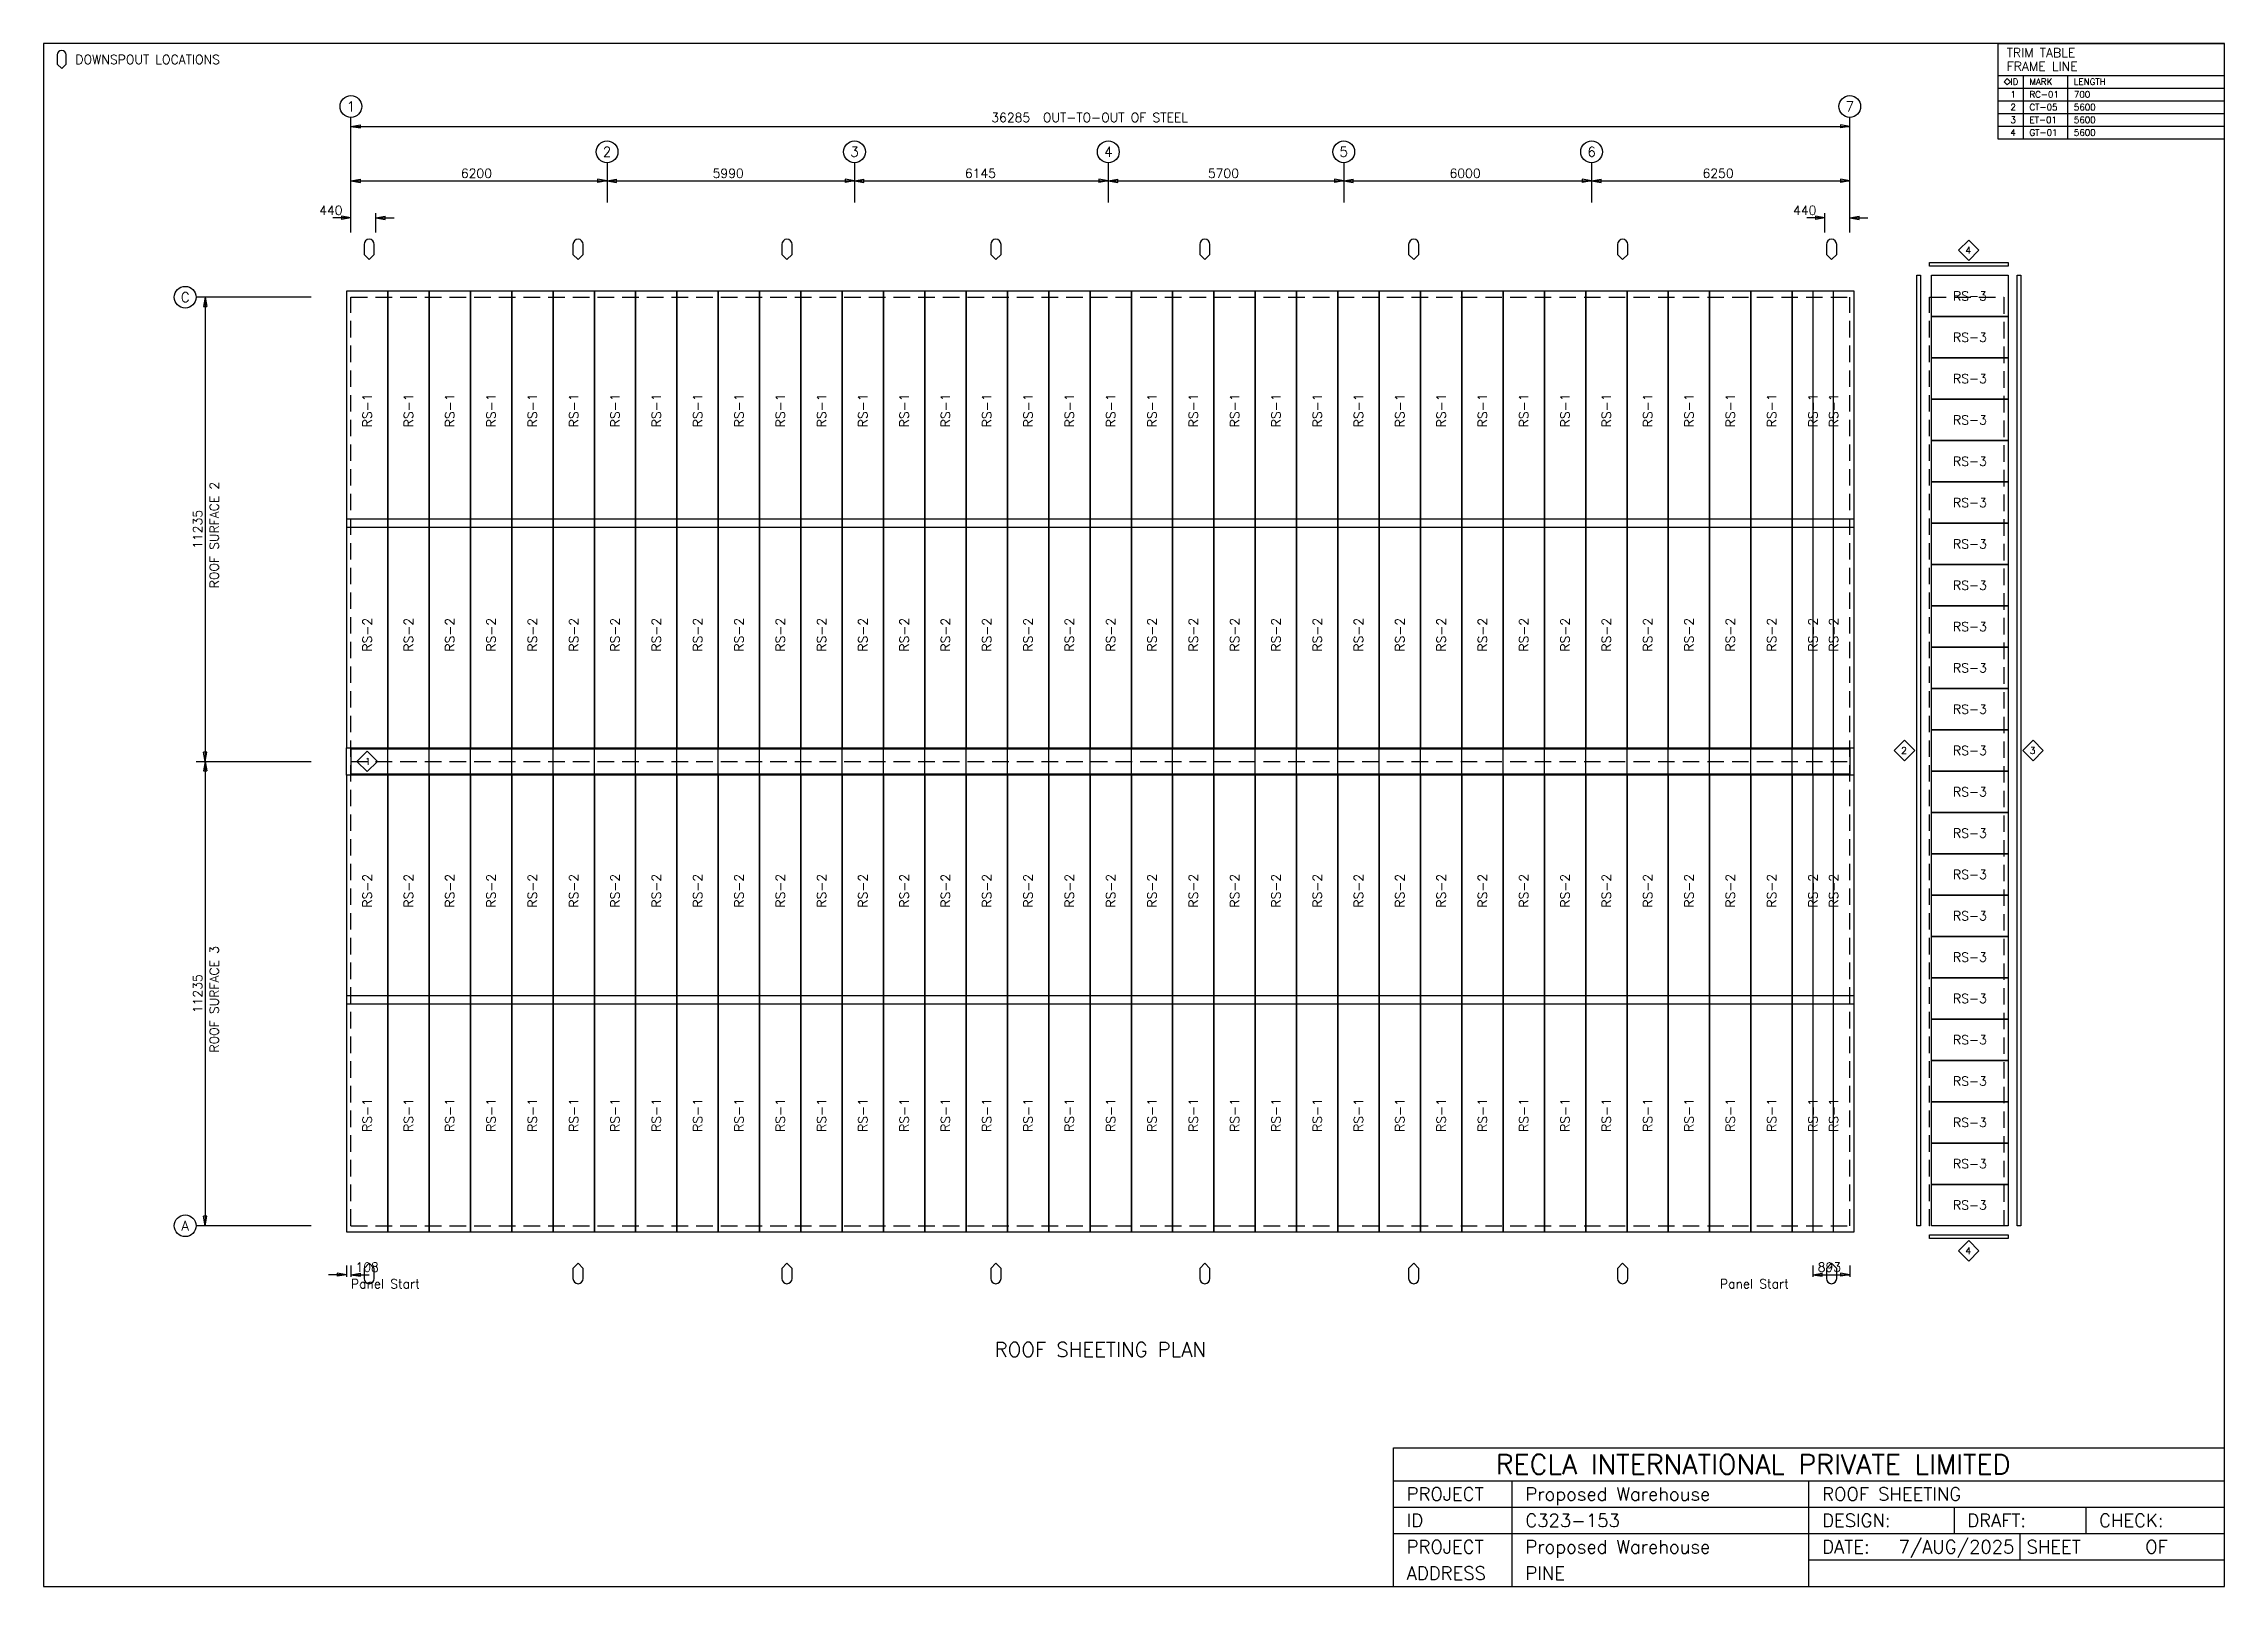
# Model space of a CAD drawing. Extents: x 0 to 52795, y 0 to 37333.
import ezdxf
from ezdxf.enums import TextEntityAlignment as Align

# ---------------------------------------------------------------- set-up
doc = ezdxf.new("R2010")
doc.units = 0
doc.linetypes.add('CONTIN', pattern=[0])
doc.linetypes.add('DASHED', pattern=[597.1, 399.1, -198])
doc.layers.get('0').update_dxf_attribs({"linetype": 'CONTIN'})
for name, color, linetype in [('1', 7, 'CONTIN'), ('11', 7, 'CONTIN'), ('12', 6, 'CONTIN'), ('13', 1, 'CONTIN'), ('14', 7, 'CONTIN'), ('15', 7, 'CONTIN'), ('2', 6, 'CONTIN'), ('22', 7, 'CONTIN'), ('3', 7, 'CONTIN'), ('5', 5, 'DASHED')]:
    doc.layers.add(name, color=color, linetype=linetype)
doc.styles.add('SIMPLEX', font='SIMPLEX')

msp = doc.modelspace()

# ---------------------------------------------------------------- texts
at = {"layer": '14', "style": 'SIMPLEX'}
for s, height, p in [('RECLA INTERNATIONAL PRIVATE LIMITED', 478.922974, (35154.3281, 2713.89722)), ('PROJECT', 319.282013, (32999.1758, 2075.33301)), ('Proposed Warehouse', 319.282013, (35872.7148, 2075.33301)), ('ROOF SHEETING', 319.282013, (43056.5586, 2075.33301)), ('ID', 319.282013, (32999.1758, 1436.76917)), ('C323-153', 319.282013, (35872.7148, 1436.76917)), ('DESIGN:', 319.282013, (43056.5586, 1436.76917)), ('DRAFT:', 319.282013, (46568.6641, 1436.76917)), ('CHECK:', 319.282013, (49761.4844, 1436.76917)), ('PROJECT', 319.282013, (32999.1758, 798.205017)), ('Proposed Warehouse', 319.282013, (35872.7148, 798.205017)), ('DATE:', 319.282013, (43056.5586, 798.205017)), (' 7/AUG/2025', 319.282013, (44684.8984, 798.205017)), ('SHEET', 319.282013, (48005.4336, 798.205017)), ('OF', 319.282013, (50878.9727, 798.205017)), ('ADDRESS', 319.282013, (32999.1758, 159.641007)), ('PINE', 319.282013, (35872.7148, 159.641007))]:
    msp.add_text(s, height=height, dxfattribs=at).set_placement(p)

# ---------------------------------------------------------------- blocks, each defined once
blk = doc.blocks.new('DIAMOND')
for p, q in [((0, 25.4), (-12.7, 12.7)), ((-12.7, 12.7), (0, 0)), ((12.7, 12.7), (0, 25.4)), ((0, 0), (12.7, 12.7))]:
    blk.add_line(p, q)
blk = doc.blocks.new('ARROW')
for p, q in [((0, 0), (-228, 38)), ((-228, 38), (-228, -38)), ((0, 0), (-228, -38))]:
    blk.add_line(p, q)
blk = doc.blocks.new('SHIELD')
for p, q in [((-12.7, 38.1), (-12.7, 12.7)), ((-12.7, 12.7), (0, 0)), ((0, 0), (12.7, 12.7)), ((12.7, 12.7), (12.7, 38.1))]:
    blk.add_line(p, q)
blk.add_arc((0, 38.1), 12.7, 0, 180)
blk = doc.blocks.new('ROFSHT')
at = {"layer": '1'}
for p, q in [((38216.6563, 23219.5059), (38216.6563, 23307.3086)), ((38216.6563, 23307.3086), (40116.6563, 23307.3086)), ((40116.6563, 23307.3086), (40116.6563, 23219.5059)), ((37909.3477, 0), (37909.3477, 23000)), ((37909.3477, 23000), (37997.1484, 23000)), ((37997.1484, 23000), (37997.1484, 0)), ((40116.6563, 23219.5059), (38216.6563, 23219.5059)), ((38266.6563, 22000), (38266.6563, 23000)), ((38266.6563, 23000), (40116.6563, 23000)), ((40116.6563, 23000), (40116.6563, 22000)), ((40336.1602, 0), (40336.1602, 23000)), ((40336.1602, 23000), (40423.9648, 23000)), ((40423.9648, 23000), (40423.9648, 0)), ((-107.49911, 22619.2559), (-107.49911, 16902.2695)), ((892.50092, 22619.2559), (-107.49911, 22619.2559)), ((892.50092, 16902.2695), (892.50092, 22619.2559)), ((892.50092, 22619.2559), (892.50092, 16902.2695)), ((1892.50098, 22619.2559), (892.50092, 22619.2559)), ((1892.50098, 16902.2695), (1892.50098, 22619.2559)), ((1892.50098, 22619.2559), (1892.50098, 16902.2695)), ((2892.50122, 22619.2559), (1892.50098, 22619.2559)), ((2892.50122, 16902.2695), (2892.50122, 22619.2559)), ((2892.50122, 22619.2559), (2892.50122, 16902.2695)), ((3892.50122, 22619.2559), (2892.50122, 22619.2559)), ((3892.50073, 22619.2559), (3892.50073, 16902.2695)), ((4892.50049, 22619.2559), (3892.50073, 22619.2559)), ((3892.50122, 16902.2695), (3892.50122, 22619.2559)), ((4892.50049, 16902.2695), (4892.50049, 22619.2559)), ((4892.50098, 22619.2559), (4892.50098, 16902.2695)), ((5892.50049, 22619.2559), (4892.50098, 22619.2559)), ((5892.50049, 16902.2695), (5892.50049, 22619.2559)), ((5892.50049, 22619.2559), (5892.50049, 16902.2695)), ((6892.50098, 22619.2559), (5892.50049, 22619.2559)), ((6892.50098, 16902.2695), (6892.50098, 22619.2559)), ((6892.50098, 22619.2559), (6892.50098, 16902.2695)), ((7892.50098, 22619.2559), (6892.50098, 22619.2559)), ((7892.50098, 16902.2695), (7892.50098, 22619.2559)), ((7892.50098, 22619.2559), (7892.50098, 16902.2695)), ((8892.50098, 22619.2559), (7892.50098, 22619.2559)), ((8892.50098, 16902.2695), (8892.50098, 22619.2559)), ((8892.50098, 22619.2559), (8892.50098, 16902.2695)), ((9892.50098, 22619.2559), (8892.50098, 22619.2559)), ((9892.50098, 16902.2695), (9892.50098, 22619.2559)), ((9892.50098, 22619.2559), (9892.50098, 16902.2695)), ((10892.502, 22619.2559), (9892.50098, 22619.2559)), ((10892.501, 22619.2559), (10892.501, 16902.2695)), ((11892.501, 22619.2559), (10892.501, 22619.2559)), ((10892.502, 16902.2695), (10892.502, 22619.2559)), ((11892.501, 16902.2695), (11892.501, 22619.2559)), ((11892.501, 22619.2559), (11892.501, 16902.2695)), ((12892.501, 22619.2559), (11892.501, 22619.2559)), ((12892.501, 16902.2695), (12892.501, 22619.2559)), ((12892.501, 22619.2559), (12892.501, 16902.2695)), ((13892.501, 22619.2559), (12892.501, 22619.2559)), ((13892.501, 16902.2695), (13892.501, 22619.2559)), ((13892.501, 22619.2559), (13892.501, 16902.2695)), ((14892.499, 22619.2559), (13892.501, 22619.2559)), ((14892.499, 16902.2695), (14892.499, 22619.2559)), ((14892.502, 22619.2559), (14892.502, 16902.2695)), ((15892.501, 22619.2559), (14892.502, 22619.2559)), ((15892.501, 16902.2695), (15892.501, 22619.2559)), ((15892.501, 22619.2559), (15892.501, 16902.2695)), ((16892.5, 22619.2559), (15892.501, 22619.2559)), ((16892.5, 16902.2695), (16892.5, 22619.2559)), ((16892.5, 22619.2559), (16892.5, 16902.2695)), ((17892.5, 22619.2559), (16892.5, 22619.2559)), ((17892.5, 16902.2695), (17892.5, 22619.2559)), ((17892.502, 22619.2559), (17892.502, 16902.2695)), ((18892.5, 22619.2559), (17892.502, 22619.2559)), ((18892.5, 16902.2695), (18892.5, 22619.2559)), ((18892.5, 22619.2559), (18892.5, 16902.2695)), ((19892.5, 22619.2559), (18892.5, 22619.2559)), ((19892.5, 16902.2695), (19892.5, 22619.2559)), ((19892.502, 22619.2559), (19892.502, 16902.2695)), ((20892.502, 22619.2559), (19892.502, 22619.2559)), ((20892.502, 16902.2695), (20892.502, 22619.2559)), ((20892.502, 22619.2559), (20892.502, 16902.2695)), ((21892.5, 22619.2559), (20892.502, 22619.2559)), ((21892.5, 16902.2695), (21892.5, 22619.2559)), ((21892.5, 22619.2559), (21892.5, 16902.2695)), ((22892.5, 22619.2559), (21892.5, 22619.2559)), ((22892.5, 16902.2695), (22892.5, 22619.2559)), ((22892.502, 22619.2559), (22892.502, 16902.2695)), ((23892.5, 22619.2559), (22892.502, 22619.2559)), ((23892.5, 16902.2695), (23892.5, 22619.2559)), ((23892.5, 22619.2559), (23892.5, 16902.2695)), ((24892.5, 22619.2559), (23892.5, 22619.2559)), ((24892.5, 16902.2695), (24892.5, 22619.2559)), ((24892.5, 22619.2559), (24892.5, 16902.2695)), ((25892.5, 22619.2559), (24892.5, 22619.2559)), ((25892.5, 16902.2695), (25892.5, 22619.2559)), ((25892.502, 22619.2559), (25892.502, 16902.2695)), ((26892.5, 22619.2559), (25892.502, 22619.2559)), ((26892.5, 16902.2695), (26892.5, 22619.2559)), ((26892.5, 22619.2559), (26892.5, 16902.2695)), ((27892.502, 22619.2559), (26892.5, 22619.2559)), ((27892.5, 22619.2559), (27892.5, 16902.2695)), ((28892.5, 22619.2559), (27892.5, 22619.2559)), ((27892.502, 16902.2695), (27892.502, 22619.2559)), ((28892.5, 16902.2695), (28892.5, 22619.2559)), ((28892.5, 22619.2559), (28892.5, 16902.2695)), ((29892.5, 22619.2559), (28892.5, 22619.2559)), ((29892.5, 16902.2695), (29892.5, 22619.2559)), ((29892.5, 22619.2559), (29892.5, 16902.2695)), ((30892.502, 22619.2559), (29892.5, 22619.2559)), ((30892.5, 22619.2559), (30892.5, 16902.2695)), ((31892.5, 22619.2559), (30892.5, 22619.2559)), ((30892.502, 16902.2695), (30892.502, 22619.2559)), ((31892.5, 16902.2695), (31892.5, 22619.2559)), ((31892.5, 22619.2559), (31892.5, 16902.2695)), ((32892.5, 22619.2559), (31892.5, 22619.2559)), ((32892.5, 16902.2695), (32892.5, 22619.2559)), ((32892.5, 22619.2559), (32892.5, 16902.2695)), ((33892.5, 22619.2559), (32892.5, 22619.2559)), ((33892.5, 16902.2695), (33892.5, 22619.2559)), ((33892.5, 22619.2559), (33892.5, 16902.2695)), ((34892.5, 22619.2559), (33892.5, 22619.2559)), ((34892.5, 16902.2695), (34892.5, 22619.2559)), ((34892.5, 22619.2559), (34892.5, 16902.2695)), ((35892.5, 22619.2559), (34892.5, 22619.2559)), ((35392.5, 22619.2559), (35392.5, 16902.2695)), ((36392.5, 22619.2559), (35392.5, 22619.2559)), ((35892.5, 16902.2695), (35892.5, 22619.2559)), ((36392.5, 16902.2695), (36392.5, 22619.2559)), ((38266.6563, 21000), (38266.6563, 22000)), ((38266.6563, 22000), (40116.6563, 22000)), ((40116.6563, 22000), (38266.6563, 22000)), ((40116.6563, 22000), (40116.6563, 21000)), ((38266.6563, 20000), (38266.6563, 21000)), ((38266.6563, 21000), (40116.6563, 21000)), ((40116.6563, 21000), (38266.6563, 21000)), ((40116.6563, 21000), (40116.6563, 20000)), ((38266.6563, 19000), (38266.6563, 20000)), ((38266.6563, 20000), (40116.6563, 20000)), ((40116.6563, 20000), (38266.6563, 20000)), ((40116.6563, 20000), (40116.6563, 19000)), ((38266.6563, 18000), (38266.6563, 19000)), ((38266.6563, 19000), (40116.6563, 19000)), ((40116.6563, 19000), (38266.6563, 19000)), ((40116.6563, 19000), (40116.6563, 18000)), ((38266.6563, 17000), (38266.6563, 18000)), ((38266.6563, 18000), (40116.6563, 18000)), ((40116.6563, 18000), (38266.6563, 18000)), ((40116.6563, 18000), (40116.6563, 17000)), ((-107.49911, 17101.2773), (-107.49911, 11563.5615)), ((892.50092, 17101.2773), (-107.49911, 17101.2773)), ((-107.49911, 16902.2695), (892.50092, 16902.2695)), ((892.50092, 11563.5615), (892.50092, 17101.2773)), ((892.50092, 17101.2773), (892.50092, 11563.5615)), ((1892.50098, 17101.2773), (892.50092, 17101.2773)), ((892.50092, 16902.2695), (1892.50098, 16902.2695)), ((1892.50098, 11563.5615), (1892.50098, 17101.2773)), ((1892.50098, 17101.2773), (1892.50098, 11563.5615)), ((2892.50122, 17101.2773), (1892.50098, 17101.2773)), ((1892.50098, 16902.2695), (2892.50122, 16902.2695)), ((2892.50122, 11563.5615), (2892.50122, 17101.2773)), ((2892.50122, 17101.2773), (2892.50122, 11563.5615)), ((3892.50122, 17101.2773), (2892.50122, 17101.2773)), ((2892.50122, 16902.2695), (3892.50122, 16902.2695)), ((3892.50073, 17101.2773), (3892.50073, 11563.5615)), ((4892.50049, 17101.2773), (3892.50073, 17101.2773)), ((3892.50073, 16902.2695), (4892.50049, 16902.2695)), ((3892.50122, 11563.5615), (3892.50122, 17101.2773)), ((4892.50049, 11563.5615), (4892.50049, 17101.2773)), ((4892.50098, 17101.2773), (4892.50098, 11563.5615)), ((5892.50049, 17101.2773), (4892.50098, 17101.2773)), ((4892.50098, 16902.2695), (5892.50049, 16902.2695)), ((5892.50049, 11563.5615), (5892.50049, 17101.2773)), ((5892.50049, 17101.2773), (5892.50049, 11563.5615)), ((6892.50098, 17101.2773), (5892.50049, 17101.2773)), ((5892.50049, 16902.2695), (6892.50098, 16902.2695)), ((6892.50098, 11563.5615), (6892.50098, 17101.2773)), ((6892.50098, 17101.2773), (6892.50098, 11563.5615)), ((7892.50098, 17101.2773), (6892.50098, 17101.2773)), ((6892.50098, 16902.2695), (7892.50098, 16902.2695)), ((7892.50098, 11563.5615), (7892.50098, 17101.2773)), ((7892.50098, 17101.2773), (7892.50098, 11563.5615)), ((8892.50098, 17101.2773), (7892.50098, 17101.2773)), ((7892.50098, 16902.2695), (8892.50098, 16902.2695)), ((8892.50098, 11563.5615), (8892.50098, 17101.2773)), ((8892.50098, 17101.2773), (8892.50098, 11563.5615)), ((9892.50098, 17101.2773), (8892.50098, 17101.2773)), ((8892.50098, 16902.2695), (9892.50098, 16902.2695)), ((9892.50098, 11563.5615), (9892.50098, 17101.2773)), ((9892.50098, 17101.2773), (9892.50098, 11563.5615)), ((10892.502, 17101.2773), (9892.50098, 17101.2773)), ((9892.50098, 16902.2695), (10892.502, 16902.2695)), ((10892.501, 17101.2773), (10892.501, 11563.5615)), ((11892.501, 17101.2773), (10892.501, 17101.2773)), ((10892.501, 16902.2695), (11892.501, 16902.2695)), ((10892.502, 11563.5615), (10892.502, 17101.2773)), ((11892.501, 11563.5615), (11892.501, 17101.2773)), ((11892.501, 17101.2773), (11892.501, 11563.5615)), ((12892.501, 17101.2773), (11892.501, 17101.2773)), ((11892.501, 16902.2695), (12892.501, 16902.2695)), ((12892.501, 11563.5615), (12892.501, 17101.2773)), ((12892.501, 17101.2773), (12892.501, 11563.5615)), ((13892.501, 17101.2773), (12892.501, 17101.2773)), ((12892.501, 16902.2695), (13892.501, 16902.2695)), ((13892.501, 11563.5615), (13892.501, 17101.2773)), ((13892.501, 17101.2773), (13892.501, 11563.5615)), ((14892.499, 17101.2773), (13892.501, 17101.2773)), ((13892.501, 16902.2695), (14892.499, 16902.2695)), ((14892.499, 11563.5615), (14892.499, 17101.2773)), ((14892.502, 17101.2773), (14892.502, 11563.5615)), ((15892.501, 17101.2773), (14892.502, 17101.2773)), ((14892.502, 16902.2695), (15892.501, 16902.2695)), ((15892.501, 11563.5615), (15892.501, 17101.2773)), ((15892.501, 17101.2773), (15892.501, 11563.5615)), ((16892.5, 17101.2773), (15892.501, 17101.2773)), ((15892.501, 16902.2695), (16892.5, 16902.2695)), ((16892.5, 11563.5615), (16892.5, 17101.2773)), ((16892.5, 17101.2773), (16892.5, 11563.5615)), ((17892.5, 17101.2773), (16892.5, 17101.2773)), ((16892.5, 16902.2695), (17892.5, 16902.2695)), ((17892.5, 11563.5615), (17892.5, 17101.2773)), ((17892.502, 17101.2773), (17892.502, 11563.5615)), ((18892.5, 17101.2773), (17892.502, 17101.2773)), ((17892.502, 16902.2695), (18892.5, 16902.2695)), ((18892.5, 11563.5615), (18892.5, 17101.2773)), ((18892.5, 17101.2773), (18892.5, 11563.5615)), ((19892.5, 17101.2773), (18892.5, 17101.2773)), ((18892.5, 16902.2695), (19892.5, 16902.2695)), ((19892.5, 11563.5615), (19892.5, 17101.2773)), ((19892.502, 17101.2773), (19892.502, 11563.5615)), ((20892.502, 17101.2773), (19892.502, 17101.2773)), ((19892.502, 16902.2695), (20892.502, 16902.2695)), ((20892.502, 11563.5615), (20892.502, 17101.2773)), ((20892.502, 17101.2773), (20892.502, 11563.5615)), ((21892.5, 17101.2773), (20892.502, 17101.2773)), ((20892.502, 16902.2695), (21892.5, 16902.2695)), ((21892.5, 11563.5615), (21892.5, 17101.2773)), ((21892.5, 17101.2773), (21892.5, 11563.5615)), ((22892.5, 17101.2773), (21892.5, 17101.2773)), ((21892.5, 16902.2695), (22892.5, 16902.2695)), ((22892.5, 11563.5615), (22892.5, 17101.2773)), ((22892.502, 17101.2773), (22892.502, 11563.5615)), ((23892.5, 17101.2773), (22892.502, 17101.2773)), ((22892.502, 16902.2695), (23892.5, 16902.2695)), ((23892.5, 11563.5615), (23892.5, 17101.2773)), ((23892.5, 17101.2773), (23892.5, 11563.5615)), ((24892.5, 17101.2773), (23892.5, 17101.2773)), ((23892.5, 16902.2695), (24892.5, 16902.2695)), ((24892.5, 11563.5615), (24892.5, 17101.2773)), ((24892.5, 17101.2773), (24892.5, 11563.5615)), ((25892.5, 17101.2773), (24892.5, 17101.2773)), ((24892.5, 16902.2695), (25892.5, 16902.2695)), ((25892.5, 11563.5615), (25892.5, 17101.2773)), ((25892.502, 17101.2773), (25892.502, 11563.5615)), ((26892.5, 17101.2773), (25892.502, 17101.2773)), ((25892.502, 16902.2695), (26892.5, 16902.2695)), ((26892.5, 11563.5615), (26892.5, 17101.2773)), ((26892.5, 17101.2773), (26892.5, 11563.5615)), ((27892.502, 17101.2773), (26892.5, 17101.2773)), ((26892.5, 16902.2695), (27892.502, 16902.2695)), ((27892.5, 17101.2773), (27892.5, 11563.5615)), ((28892.5, 17101.2773), (27892.5, 17101.2773)), ((27892.5, 16902.2695), (28892.5, 16902.2695)), ((27892.502, 11563.5615), (27892.502, 17101.2773)), ((28892.5, 11563.5615), (28892.5, 17101.2773)), ((28892.5, 17101.2773), (28892.5, 11563.5615)), ((29892.5, 17101.2773), (28892.5, 17101.2773)), ((28892.5, 16902.2695), (29892.5, 16902.2695)), ((29892.5, 11563.5615), (29892.5, 17101.2773)), ((29892.5, 17101.2773), (29892.5, 11563.5615)), ((30892.502, 17101.2773), (29892.5, 17101.2773)), ((29892.5, 16902.2695), (30892.502, 16902.2695)), ((30892.5, 17101.2773), (30892.5, 11563.5615)), ((31892.5, 17101.2773), (30892.5, 17101.2773)), ((30892.5, 16902.2695), (31892.5, 16902.2695)), ((30892.502, 11563.5615), (30892.502, 17101.2773)), ((31892.5, 11563.5615), (31892.5, 17101.2773)), ((31892.5, 17101.2773), (31892.5, 11563.5615)), ((32892.5, 17101.2773), (31892.5, 17101.2773)), ((31892.5, 16902.2695), (32892.5, 16902.2695)), ((32892.5, 11563.5615), (32892.5, 17101.2773)), ((32892.5, 17101.2773), (32892.5, 11563.5615)), ((33892.5, 17101.2773), (32892.5, 17101.2773)), ((32892.5, 16902.2695), (33892.5, 16902.2695)), ((33892.5, 11563.5615), (33892.5, 17101.2773)), ((33892.5, 17101.2773), (33892.5, 11563.5615)), ((34892.5, 17101.2773), (33892.5, 17101.2773)), ((33892.5, 16902.2695), (34892.5, 16902.2695)), ((34892.5, 11563.5615), (34892.5, 17101.2773)), ((34892.5, 17101.2773), (34892.5, 11563.5615)), ((35892.5, 17101.2773), (34892.5, 17101.2773)), ((34892.5, 16902.2695), (35892.5, 16902.2695)), ((35392.5, 17101.2773), (35392.5, 11563.5615)), ((36392.5, 17101.2773), (35392.5, 17101.2773)), ((35392.5, 16902.2695), (36392.5, 16902.2695)), ((35892.5, 11563.5615), (35892.5, 17101.2773)), ((36392.5, 11563.5615), (36392.5, 17101.2773)), ((38266.6563, 16000), (38266.6563, 17000)), ((38266.6563, 17000), (40116.6563, 17000)), ((40116.6563, 17000), (38266.6563, 17000)), ((40116.6563, 17000), (40116.6563, 16000)), ((38266.6563, 15000), (38266.6563, 16000)), ((38266.6563, 16000), (40116.6563, 16000)), ((40116.6563, 16000), (38266.6563, 16000)), ((40116.6563, 16000), (40116.6563, 15000)), ((38266.6563, 13999.998), (38266.6563, 15000)), ((38266.6563, 15000), (40116.6563, 15000)), ((40116.6563, 15000), (38266.6563, 15000)), ((40116.6563, 15000), (40116.6563, 13999.998)), ((38266.6563, 13000), (38266.6563, 13999.998)), ((38266.6563, 13999.998), (40116.6563, 13999.998)), ((40116.6563, 13999.998), (38266.6563, 13999.998)), ((40116.6563, 13999.998), (40116.6563, 13000)), ((38266.6563, 12000), (38266.6563, 13000)), ((38266.6563, 13000), (40116.6563, 13000)), ((40116.6563, 13000), (38266.6563, 13000)), ((40116.6563, 13000), (40116.6563, 12000)), ((38266.6563, 11000), (38266.6563, 12000)), ((38266.6563, 12000), (40116.6563, 12000)), ((40116.6563, 12000), (38266.6563, 12000)), ((40116.6563, 12000), (40116.6563, 11000)), ((-107.49911, 10906.4385), (-107.49911, 11566.8389)), ((-107.49911, 11563.5615), (892.50092, 11563.5615)), ((0, 11539.7998), (36285, 11539.7998)), ((0, 11539.7998), (0, 10930.2002)), ((892.50092, 10906.4385), (892.50092, 11566.8389)), ((892.50092, 10906.4385), (892.50092, 11566.8389)), ((892.50092, 11563.5615), (1892.50098, 11563.5615)), ((1892.50098, 10906.4385), (1892.50098, 11566.8389)), ((1892.50098, 10906.4385), (1892.50098, 11566.8389)), ((1892.50098, 11563.5615), (2892.50122, 11563.5615)), ((2892.50122, 10906.4385), (2892.50122, 11566.8389)), ((2892.50122, 10906.4385), (2892.50122, 11566.8389)), ((2892.50122, 11563.5615), (3892.50122, 11563.5615)), ((3892.50073, 10906.4385), (3892.50073, 11566.8389)), ((3892.50073, 11563.5615), (4892.50049, 11563.5615)), ((3892.50122, 10906.4385), (3892.50122, 11566.8389)), ((4892.50049, 10906.4385), (4892.50049, 11566.8389)), ((4892.50098, 10906.4385), (4892.50098, 11566.8389)), ((4892.50098, 11563.5615), (5892.50049, 11563.5615)), ((5892.50049, 10906.4385), (5892.50049, 11566.8389)), ((5892.50049, 10906.4385), (5892.50049, 11566.8389)), ((5892.50049, 11563.5615), (6892.50098, 11563.5615)), ((6892.50098, 10906.4385), (6892.50098, 11566.8389)), ((6892.50098, 10906.4385), (6892.50098, 11566.8389)), ((6892.50098, 11563.5615), (7892.50098, 11563.5615)), ((7892.50098, 10906.4385), (7892.50098, 11566.8389)), ((7892.50098, 10906.4385), (7892.50098, 11566.8389)), ((7892.50098, 11563.5615), (8892.50098, 11563.5615)), ((8892.50098, 10906.4385), (8892.50098, 11566.8389)), ((8892.50098, 10906.4385), (8892.50098, 11566.8389)), ((8892.50098, 11563.5615), (9892.50098, 11563.5615)), ((9892.50098, 10906.4385), (9892.50098, 11566.8389)), ((9892.50098, 10906.4385), (9892.50098, 11566.8389)), ((9892.50098, 11563.5615), (10892.502, 11563.5615)), ((10892.501, 10906.4385), (10892.501, 11566.8389)), ((10892.501, 11563.5615), (11892.501, 11563.5615)), ((10892.502, 10906.4385), (10892.502, 11566.8389)), ((11892.501, 10906.4385), (11892.501, 11566.8389)), ((11892.501, 10906.4385), (11892.501, 11566.8389)), ((11892.501, 11563.5615), (12892.501, 11563.5615)), ((12892.501, 10906.4385), (12892.501, 11566.8389)), ((12892.501, 10906.4385), (12892.501, 11566.8389)), ((12892.501, 11563.5615), (13892.501, 11563.5615)), ((13892.501, 10906.4385), (13892.501, 11566.8389)), ((13892.501, 10906.4385), (13892.501, 11566.8389)), ((13892.501, 11563.5615), (14892.499, 11563.5615)), ((14892.499, 10906.4385), (14892.499, 11566.8389)), ((14892.502, 10906.4385), (14892.502, 11566.8389)), ((14892.502, 11563.5615), (15892.501, 11563.5615)), ((15892.501, 10906.4385), (15892.501, 11566.8389)), ((15892.501, 10906.4385), (15892.501, 11566.8389)), ((15892.501, 11563.5615), (16892.5, 11563.5615)), ((16892.5, 10906.4385), (16892.5, 11566.8389)), ((16892.5, 10906.4385), (16892.5, 11566.8389)), ((16892.5, 11563.5615), (17892.5, 11563.5615)), ((17892.5, 10906.4385), (17892.5, 11566.8389)), ((17892.502, 10906.4385), (17892.502, 11566.8389)), ((17892.502, 11563.5615), (18892.5, 11563.5615)), ((18892.5, 10906.4385), (18892.5, 11566.8389)), ((18892.5, 10906.4385), (18892.5, 11566.8389)), ((18892.5, 11563.5615), (19892.5, 11563.5615)), ((19892.5, 10906.4385), (19892.5, 11566.8389)), ((19892.502, 10906.4385), (19892.502, 11566.8389)), ((19892.502, 11563.5615), (20892.502, 11563.5615)), ((20892.502, 10906.4385), (20892.502, 11566.8389)), ((20892.502, 10906.4385), (20892.502, 11566.8389)), ((20892.502, 11563.5615), (21892.5, 11563.5615)), ((21892.5, 10906.4385), (21892.5, 11566.8389)), ((21892.5, 10906.4385), (21892.5, 11566.8389)), ((21892.5, 11563.5615), (22892.5, 11563.5615)), ((22892.5, 10906.4385), (22892.5, 11566.8389)), ((22892.502, 10906.4385), (22892.502, 11566.8389)), ((22892.502, 11563.5615), (23892.5, 11563.5615)), ((23892.5, 10906.4385), (23892.5, 11566.8389)), ((23892.5, 10906.4385), (23892.5, 11566.8389)), ((23892.5, 11563.5615), (24892.5, 11563.5615)), ((24892.5, 10906.4385), (24892.5, 11566.8389)), ((24892.5, 10906.4385), (24892.5, 11566.8389)), ((24892.5, 11563.5615), (25892.5, 11563.5615)), ((25892.5, 10906.4385), (25892.5, 11566.8389)), ((25892.502, 10906.4385), (25892.502, 11566.8389)), ((25892.502, 11563.5615), (26892.5, 11563.5615)), ((26892.5, 10906.4385), (26892.5, 11566.8389)), ((26892.5, 10906.4385), (26892.5, 11566.8389)), ((26892.5, 11563.5615), (27892.502, 11563.5615)), ((27892.5, 10906.4385), (27892.5, 11566.8389)), ((27892.5, 11563.5615), (28892.5, 11563.5615)), ((27892.502, 10906.4385), (27892.502, 11566.8389)), ((28892.5, 10906.4385), (28892.5, 11566.8389)), ((28892.5, 10906.4385), (28892.5, 11566.8389)), ((28892.5, 11563.5615), (29892.5, 11563.5615)), ((29892.5, 10906.4385), (29892.5, 11566.8389)), ((29892.5, 10906.4385), (29892.5, 11566.8389)), ((29892.5, 11563.5615), (30892.502, 11563.5615)), ((30892.5, 10906.4385), (30892.5, 11566.8389)), ((30892.5, 11563.5615), (31892.5, 11563.5615)), ((30892.502, 10906.4385), (30892.502, 11566.8389)), ((31892.5, 10906.4385), (31892.5, 11566.8389)), ((31892.5, 10906.4385), (31892.5, 11566.8389)), ((31892.5, 11563.5615), (32892.5, 11563.5615)), ((32892.5, 10906.4385), (32892.5, 11566.8389)), ((32892.5, 10906.4385), (32892.5, 11566.8389)), ((32892.5, 11563.5615), (33892.5, 11563.5615)), ((33892.5, 10906.4385), (33892.5, 11566.8389)), ((33892.5, 10906.4385), (33892.5, 11566.8389)), ((33892.5, 11563.5615), (34892.5, 11563.5615)), ((34892.5, 10906.4385), (34892.5, 11566.8389)), ((34892.5, 10906.4385), (34892.5, 11566.8389)), ((34892.5, 11563.5615), (35892.5, 11563.5615)), ((35392.5, 10906.4385), (35392.5, 11566.8389)), ((35392.5, 11563.5615), (36392.5, 11563.5615)), ((35892.5, 10906.4385), (35892.5, 11566.8389)), ((36285, 11539.7998), (36285, 10930.2002)), ((36392.5, 10906.4385), (36392.5, 11566.8389)), ((-107.49911, 10906.4385), (-107.49911, 5368.7583)), ((892.50092, 10906.4385), (-107.49911, 10906.4385)), ((36285, 10930.2002), (0, 10930.2002)), ((892.50092, 5368.7583), (892.50092, 10906.4385)), ((892.50092, 10906.4385), (892.50092, 5368.7583)), ((1892.50098, 10906.4385), (892.50092, 10906.4385)), ((1892.50098, 5368.7583), (1892.50098, 10906.4385)), ((1892.50098, 10906.4385), (1892.50098, 5368.7583)), ((2892.50122, 10906.4385), (1892.50098, 10906.4385)), ((2892.50122, 5368.7583), (2892.50122, 10906.4385)), ((2892.50122, 10906.4385), (2892.50122, 5368.7583)), ((3892.50122, 10906.4385), (2892.50122, 10906.4385)), ((3892.50073, 10906.4385), (3892.50073, 5368.7583)), ((4892.50049, 10906.4385), (3892.50073, 10906.4385)), ((3892.50122, 5368.7583), (3892.50122, 10906.4385)), ((4892.50049, 5368.7583), (4892.50049, 10906.4385)), ((4892.50098, 10906.4385), (4892.50098, 5368.7583)), ((5892.50049, 10906.4385), (4892.50098, 10906.4385)), ((5892.50049, 5368.7583), (5892.50049, 10906.4385)), ((5892.50049, 10906.4385), (5892.50049, 5368.7583)), ((6892.50098, 10906.4385), (5892.50049, 10906.4385)), ((6892.50098, 5368.7583), (6892.50098, 10906.4385)), ((6892.50098, 10906.4385), (6892.50098, 5368.7583)), ((7892.50098, 10906.4385), (6892.50098, 10906.4385)), ((7892.50098, 5368.7583), (7892.50098, 10906.4385)), ((7892.50098, 10906.4385), (7892.50098, 5368.7583)), ((8892.50098, 10906.4385), (7892.50098, 10906.4385)), ((8892.50098, 5368.7583), (8892.50098, 10906.4385)), ((8892.50098, 10906.4385), (8892.50098, 5368.7583)), ((9892.50098, 10906.4385), (8892.50098, 10906.4385)), ((9892.50098, 5368.7583), (9892.50098, 10906.4385)), ((9892.50098, 10906.4385), (9892.50098, 5368.7583)), ((10892.502, 10906.4385), (9892.50098, 10906.4385)), ((10892.501, 10906.4385), (10892.501, 5368.7583)), ((11892.501, 10906.4385), (10892.501, 10906.4385)), ((10892.502, 5368.7583), (10892.502, 10906.4385)), ((11892.501, 5368.7583), (11892.501, 10906.4385)), ((11892.501, 10906.4385), (11892.501, 5368.7583)), ((12892.501, 10906.4385), (11892.501, 10906.4385)), ((12892.501, 5368.7583), (12892.501, 10906.4385)), ((12892.501, 10906.4385), (12892.501, 5368.7583)), ((13892.501, 10906.4385), (12892.501, 10906.4385)), ((13892.501, 5368.7583), (13892.501, 10906.4385)), ((13892.501, 10906.4385), (13892.501, 5368.7583)), ((14892.499, 10906.4385), (13892.501, 10906.4385)), ((14892.499, 5368.7583), (14892.499, 10906.4385)), ((14892.502, 10906.4385), (14892.502, 5368.7583)), ((15892.501, 10906.4385), (14892.502, 10906.4385)), ((15892.501, 5368.7583), (15892.501, 10906.4385)), ((15892.501, 10906.4385), (15892.501, 5368.7583)), ((16892.5, 10906.4385), (15892.501, 10906.4385)), ((16892.5, 5368.7583), (16892.5, 10906.4385)), ((16892.5, 10906.4385), (16892.5, 5368.7583)), ((17892.5, 10906.4385), (16892.5, 10906.4385)), ((17892.5, 5368.7583), (17892.5, 10906.4385)), ((17892.502, 10906.4385), (17892.502, 5368.7583)), ((18892.5, 10906.4385), (17892.502, 10906.4385)), ((18892.5, 5368.7583), (18892.5, 10906.4385)), ((18892.5, 10906.4385), (18892.5, 5368.7583)), ((19892.5, 10906.4385), (18892.5, 10906.4385)), ((19892.5, 5368.7583), (19892.5, 10906.4385)), ((19892.502, 10906.4385), (19892.502, 5368.7583)), ((20892.502, 10906.4385), (19892.502, 10906.4385)), ((20892.502, 5368.7583), (20892.502, 10906.4385)), ((20892.502, 10906.4385), (20892.502, 5368.7583)), ((21892.5, 10906.4385), (20892.502, 10906.4385)), ((21892.5, 5368.7583), (21892.5, 10906.4385)), ((21892.5, 10906.4385), (21892.5, 5368.7583)), ((22892.5, 10906.4385), (21892.5, 10906.4385)), ((22892.5, 5368.7583), (22892.5, 10906.4385)), ((22892.502, 10906.4385), (22892.502, 5368.7583)), ((23892.5, 10906.4385), (22892.502, 10906.4385)), ((23892.5, 5368.7583), (23892.5, 10906.4385)), ((23892.5, 10906.4385), (23892.5, 5368.7583)), ((24892.5, 10906.4385), (23892.5, 10906.4385)), ((24892.5, 5368.7583), (24892.5, 10906.4385)), ((24892.5, 10906.4385), (24892.5, 5368.7583)), ((25892.5, 10906.4385), (24892.5, 10906.4385)), ((25892.5, 5368.7583), (25892.5, 10906.4385)), ((25892.502, 10906.4385), (25892.502, 5368.7583)), ((26892.5, 10906.4385), (25892.502, 10906.4385)), ((26892.5, 5368.7583), (26892.5, 10906.4385)), ((26892.5, 10906.4385), (26892.5, 5368.7583)), ((27892.502, 10906.4385), (26892.5, 10906.4385)), ((27892.5, 10906.4385), (27892.5, 5368.7583)), ((28892.5, 10906.4385), (27892.5, 10906.4385)), ((27892.502, 5368.7583), (27892.502, 10906.4385)), ((28892.5, 5368.7583), (28892.5, 10906.4385)), ((28892.5, 10906.4385), (28892.5, 5368.7583)), ((29892.5, 10906.4385), (28892.5, 10906.4385)), ((29892.5, 5368.7583), (29892.5, 10906.4385)), ((29892.5, 10906.4385), (29892.5, 5368.7583)), ((30892.502, 10906.4385), (29892.5, 10906.4385)), ((30892.5, 10906.4385), (30892.5, 5368.7583)), ((31892.5, 10906.4385), (30892.5, 10906.4385)), ((30892.502, 5368.7583), (30892.502, 10906.4385)), ((31892.5, 5368.7583), (31892.5, 10906.4385)), ((31892.5, 10906.4385), (31892.5, 5368.7583)), ((32892.5, 10906.4385), (31892.5, 10906.4385)), ((32892.5, 5368.7583), (32892.5, 10906.4385)), ((32892.5, 10906.4385), (32892.5, 5368.7583)), ((33892.5, 10906.4385), (32892.5, 10906.4385)), ((33892.5, 5368.7583), (33892.5, 10906.4385)), ((33892.5, 10906.4385), (33892.5, 5368.7583)), ((34892.5, 10906.4385), (33892.5, 10906.4385)), ((34892.5, 5368.7583), (34892.5, 10906.4385)), ((34892.5, 10906.4385), (34892.5, 5368.7583)), ((35892.5, 10906.4385), (34892.5, 10906.4385)), ((35392.5, 10906.4385), (35392.5, 5368.7583)), ((36392.5, 10906.4385), (35392.5, 10906.4385)), ((35892.5, 5368.7583), (35892.5, 10906.4385)), ((36392.5, 5368.7583), (36392.5, 10906.4385)), ((38266.6563, 10000), (38266.6563, 11000)), ((38266.6563, 11000), (40116.6563, 11000)), ((40116.6563, 11000), (38266.6563, 11000)), ((40116.6563, 11000), (40116.6563, 10000)), ((38266.6563, 9000), (38266.6563, 10000)), ((38266.6563, 10000), (40116.6563, 10000)), ((40116.6563, 10000), (38266.6563, 10000)), ((40116.6563, 10000), (40116.6563, 9000)), ((38266.6563, 8000), (38266.6563, 9000)), ((38266.6563, 9000), (40116.6563, 9000)), ((40116.6563, 9000), (38266.6563, 9000)), ((40116.6563, 9000), (40116.6563, 8000)), ((38266.6563, 6999.99951), (38266.6563, 8000)), ((38266.6563, 8000), (40116.6563, 8000)), ((40116.6563, 8000), (38266.6563, 8000)), ((40116.6563, 8000), (40116.6563, 6999.99951)), ((38266.6563, 6000), (38266.6563, 6999.99951)), ((38266.6563, 6999.99951), (40116.6563, 6999.99951)), ((40116.6563, 6999.99951), (38266.6563, 6999.99951)), ((40116.6563, 6999.99951), (40116.6563, 6000)), ((38266.6563, 5000), (38266.6563, 6000)), ((38266.6563, 6000), (40116.6563, 6000)), ((40116.6563, 6000), (38266.6563, 6000)), ((40116.6563, 6000), (40116.6563, 5000)), ((-107.49911, 5567.7666), (-107.49911, -149.256)), ((892.50092, 5567.7666), (-107.49911, 5567.7666)), ((-107.49911, 5368.7583), (892.50092, 5368.7583)), ((892.50092, -149.256), (892.50092, 5567.7666)), ((892.50092, 5567.7666), (892.50092, -149.256)), ((1892.50098, 5567.7666), (892.50092, 5567.7666)), ((892.50092, 5368.7583), (1892.50098, 5368.7583)), ((1892.50098, -149.256), (1892.50098, 5567.7666)), ((1892.50098, 5567.7666), (1892.50098, -149.256)), ((2892.50122, 5567.7666), (1892.50098, 5567.7666)), ((1892.50098, 5368.7583), (2892.50122, 5368.7583)), ((2892.50122, -149.256), (2892.50122, 5567.7666)), ((2892.50122, 5567.7666), (2892.50122, -149.256)), ((3892.50122, 5567.7666), (2892.50122, 5567.7666)), ((2892.50122, 5368.7583), (3892.50122, 5368.7583)), ((3892.50073, 5567.7666), (3892.50073, -149.256)), ((4892.50049, 5567.7666), (3892.50073, 5567.7666)), ((3892.50073, 5368.7583), (4892.50049, 5368.7583)), ((3892.50122, -149.256), (3892.50122, 5567.7666)), ((4892.50049, -149.256), (4892.50049, 5567.7666)), ((4892.50098, 5567.7666), (4892.50098, -149.256)), ((5892.50049, 5567.7666), (4892.50098, 5567.7666)), ((4892.50098, 5368.7583), (5892.50049, 5368.7583)), ((5892.50049, -149.256), (5892.50049, 5567.7666)), ((5892.50049, 5567.7666), (5892.50049, -149.256)), ((6892.50098, 5567.7666), (5892.50049, 5567.7666)), ((5892.50049, 5368.7583), (6892.50098, 5368.7583)), ((6892.50098, -149.256), (6892.50098, 5567.7666)), ((6892.50098, 5567.7666), (6892.50098, -149.256)), ((7892.50098, 5567.7666), (6892.50098, 5567.7666)), ((6892.50098, 5368.7583), (7892.50098, 5368.7583)), ((7892.50098, -149.256), (7892.50098, 5567.7666)), ((7892.50098, 5567.7666), (7892.50098, -149.256)), ((8892.50098, 5567.7666), (7892.50098, 5567.7666)), ((7892.50098, 5368.7583), (8892.50098, 5368.7583)), ((8892.50098, -149.256), (8892.50098, 5567.7666)), ((8892.50098, 5567.7666), (8892.50098, -149.256)), ((9892.50098, 5567.7666), (8892.50098, 5567.7666)), ((8892.50098, 5368.7583), (9892.50098, 5368.7583)), ((9892.50098, -149.256), (9892.50098, 5567.7666)), ((9892.50098, 5567.7666), (9892.50098, -149.256)), ((10892.502, 5567.7666), (9892.50098, 5567.7666)), ((9892.50098, 5368.7583), (10892.502, 5368.7583)), ((10892.501, 5567.7666), (10892.501, -149.256)), ((11892.501, 5567.7666), (10892.501, 5567.7666)), ((10892.501, 5368.7583), (11892.501, 5368.7583)), ((10892.502, -149.256), (10892.502, 5567.7666)), ((11892.501, -149.256), (11892.501, 5567.7666)), ((11892.501, 5567.7666), (11892.501, -149.256)), ((12892.501, 5567.7666), (11892.501, 5567.7666)), ((11892.501, 5368.7583), (12892.501, 5368.7583)), ((12892.501, -149.256), (12892.501, 5567.7666)), ((12892.501, 5567.7666), (12892.501, -149.256)), ((13892.501, 5567.7666), (12892.501, 5567.7666)), ((12892.501, 5368.7583), (13892.501, 5368.7583)), ((13892.501, -149.256), (13892.501, 5567.7666)), ((13892.501, 5567.7666), (13892.501, -149.256)), ((14892.499, 5567.7666), (13892.501, 5567.7666)), ((13892.501, 5368.7583), (14892.499, 5368.7583)), ((14892.499, -149.256), (14892.499, 5567.7666)), ((14892.502, 5567.7666), (14892.502, -149.256)), ((15892.501, 5567.7666), (14892.502, 5567.7666)), ((14892.502, 5368.7583), (15892.501, 5368.7583)), ((15892.501, -149.256), (15892.501, 5567.7666)), ((15892.501, 5567.7666), (15892.501, -149.256)), ((16892.5, 5567.7666), (15892.501, 5567.7666)), ((15892.501, 5368.7583), (16892.5, 5368.7583)), ((16892.5, -149.256), (16892.5, 5567.7666)), ((16892.5, 5567.7666), (16892.5, -149.256)), ((17892.5, 5567.7666), (16892.5, 5567.7666)), ((16892.5, 5368.7583), (17892.5, 5368.7583)), ((17892.5, -149.256), (17892.5, 5567.7666)), ((17892.502, 5567.7666), (17892.502, -149.256)), ((18892.5, 5567.7666), (17892.502, 5567.7666)), ((17892.502, 5368.7583), (18892.5, 5368.7583)), ((18892.5, -149.256), (18892.5, 5567.7666)), ((18892.5, 5567.7666), (18892.5, -149.256)), ((19892.5, 5567.7666), (18892.5, 5567.7666)), ((18892.5, 5368.7583), (19892.5, 5368.7583)), ((19892.5, -149.256), (19892.5, 5567.7666)), ((19892.502, 5567.7666), (19892.502, -149.256)), ((20892.502, 5567.7666), (19892.502, 5567.7666)), ((19892.502, 5368.7583), (20892.502, 5368.7583)), ((20892.502, -149.256), (20892.502, 5567.7666)), ((20892.502, 5567.7666), (20892.502, -149.256)), ((21892.5, 5567.7666), (20892.502, 5567.7666)), ((20892.502, 5368.7583), (21892.5, 5368.7583)), ((21892.5, -149.256), (21892.5, 5567.7666)), ((21892.5, 5567.7666), (21892.5, -149.256)), ((22892.5, 5567.7666), (21892.5, 5567.7666)), ((21892.5, 5368.7583), (22892.5, 5368.7583)), ((22892.5, -149.256), (22892.5, 5567.7666)), ((22892.502, 5567.7666), (22892.502, -149.256)), ((23892.5, 5567.7666), (22892.502, 5567.7666)), ((22892.502, 5368.7583), (23892.5, 5368.7583)), ((23892.5, -149.256), (23892.5, 5567.7666)), ((23892.5, 5567.7666), (23892.5, -149.256)), ((24892.5, 5567.7666), (23892.5, 5567.7666)), ((23892.5, 5368.7583), (24892.5, 5368.7583)), ((24892.5, -149.256), (24892.5, 5567.7666)), ((24892.5, 5567.7666), (24892.5, -149.256)), ((25892.5, 5567.7666), (24892.5, 5567.7666)), ((24892.5, 5368.7583), (25892.5, 5368.7583)), ((25892.5, -149.256), (25892.5, 5567.7666)), ((25892.502, 5567.7666), (25892.502, -149.256)), ((26892.5, 5567.7666), (25892.502, 5567.7666)), ((25892.502, 5368.7583), (26892.5, 5368.7583)), ((26892.5, -149.256), (26892.5, 5567.7666)), ((26892.5, 5567.7666), (26892.5, -149.256)), ((27892.502, 5567.7666), (26892.5, 5567.7666)), ((26892.5, 5368.7583), (27892.502, 5368.7583)), ((27892.5, 5567.7666), (27892.5, -149.256)), ((28892.5, 5567.7666), (27892.5, 5567.7666)), ((27892.5, 5368.7583), (28892.5, 5368.7583)), ((27892.502, -149.256), (27892.502, 5567.7666)), ((28892.5, -149.256), (28892.5, 5567.7666)), ((28892.5, 5567.7666), (28892.5, -149.256)), ((29892.5, 5567.7666), (28892.5, 5567.7666)), ((28892.5, 5368.7583), (29892.5, 5368.7583)), ((29892.5, -149.256), (29892.5, 5567.7666)), ((29892.5, 5567.7666), (29892.5, -149.256)), ((30892.502, 5567.7666), (29892.5, 5567.7666)), ((29892.5, 5368.7583), (30892.502, 5368.7583)), ((30892.5, 5567.7666), (30892.5, -149.256)), ((31892.5, 5567.7666), (30892.5, 5567.7666)), ((30892.5, 5368.7583), (31892.5, 5368.7583)), ((30892.502, -149.256), (30892.502, 5567.7666)), ((31892.5, -149.256), (31892.5, 5567.7666)), ((31892.5, 5567.7666), (31892.5, -149.256)), ((32892.5, 5567.7666), (31892.5, 5567.7666)), ((31892.5, 5368.7583), (32892.5, 5368.7583)), ((32892.5, -149.256), (32892.5, 5567.7666)), ((32892.5, 5567.7666), (32892.5, -149.256)), ((33892.5, 5567.7666), (32892.5, 5567.7666)), ((32892.5, 5368.7583), (33892.5, 5368.7583)), ((33892.5, -149.256), (33892.5, 5567.7666)), ((33892.5, 5567.7666), (33892.5, -149.256)), ((34892.5, 5567.7666), (33892.5, 5567.7666)), ((33892.5, 5368.7583), (34892.5, 5368.7583)), ((34892.5, -149.256), (34892.5, 5567.7666)), ((34892.5, 5567.7666), (34892.5, -149.256)), ((35892.5, 5567.7666), (34892.5, 5567.7666)), ((34892.5, 5368.7583), (35892.5, 5368.7583)), ((35392.5, 5567.7666), (35392.5, -149.256)), ((36392.5, 5567.7666), (35392.5, 5567.7666)), ((35392.5, 5368.7583), (36392.5, 5368.7583)), ((35892.5, -149.256), (35892.5, 5567.7666)), ((36392.5, -149.256), (36392.5, 5567.7666)), ((38266.6563, 4000), (38266.6563, 5000)), ((38266.6563, 5000), (40116.6563, 5000)), ((40116.6563, 5000), (38266.6563, 5000)), ((40116.6563, 5000), (40116.6563, 4000)), ((38266.6563, 3000), (38266.6563, 4000)), ((38266.6563, 4000), (40116.6563, 4000)), ((40116.6563, 4000), (38266.6563, 4000)), ((40116.6563, 4000), (40116.6563, 3000)), ((38266.6563, 2000), (38266.6563, 3000)), ((38266.6563, 3000), (40116.6563, 3000)), ((40116.6563, 3000), (38266.6563, 3000)), ((40116.6563, 3000), (40116.6563, 2000)), ((38266.6563, 1000), (38266.6563, 2000)), ((38266.6563, 2000), (40116.6563, 2000)), ((40116.6563, 2000), (38266.6563, 2000)), ((40116.6563, 2000), (40116.6563, 1000)), ((38266.6563, 0), (38266.6563, 1000)), ((38266.6563, 1000), (40116.6563, 1000)), ((40116.6563, 1000), (38266.6563, 1000)), ((40116.6563, 1000), (40116.6563, 0)), ((37997.1484, 0), (37909.3477, 0)), ((40116.6563, 0), (38266.6563, 0)), ((40423.9648, 0), (40336.1602, 0)), ((-107.49911, -149.256), (892.50092, -149.256)), ((892.50092, -149.256), (1892.50098, -149.256)), ((1892.50098, -149.256), (2892.50122, -149.256)), ((2892.50122, -149.256), (3892.50122, -149.256)), ((3892.50073, -149.256), (4892.50049, -149.256)), ((4892.50098, -149.256), (5892.50049, -149.256)), ((5892.50049, -149.256), (6892.50098, -149.256)), ((6892.50098, -149.256), (7892.50098, -149.256)), ((7892.50098, -149.256), (8892.50098, -149.256)), ((8892.50098, -149.256), (9892.50098, -149.256)), ((9892.50098, -149.256), (10892.502, -149.256)), ((10892.501, -149.256), (11892.501, -149.256)), ((11892.501, -149.256), (12892.501, -149.256)), ((12892.501, -149.256), (13892.501, -149.256)), ((13892.501, -149.256), (14892.499, -149.256)), ((14892.502, -149.256), (15892.501, -149.256)), ((15892.501, -149.256), (16892.5, -149.256)), ((16892.5, -149.256), (17892.5, -149.256)), ((17892.502, -149.256), (18892.5, -149.256)), ((18892.5, -149.256), (19892.5, -149.256)), ((19892.502, -149.256), (20892.502, -149.256)), ((20892.502, -149.256), (21892.5, -149.256)), ((21892.5, -149.256), (22892.5, -149.256)), ((22892.502, -149.256), (23892.5, -149.256)), ((23892.5, -149.256), (24892.5, -149.256)), ((24892.5, -149.256), (25892.5, -149.256)), ((25892.502, -149.256), (26892.5, -149.256)), ((26892.5, -149.256), (27892.502, -149.256)), ((27892.5, -149.256), (28892.5, -149.256)), ((28892.5, -149.256), (29892.5, -149.256)), ((29892.5, -149.256), (30892.502, -149.256)), ((30892.5, -149.256), (31892.5, -149.256)), ((31892.5, -149.256), (32892.5, -149.256)), ((32892.5, -149.256), (33892.5, -149.256)), ((33892.5, -149.256), (34892.5, -149.256)), ((34892.5, -149.256), (35892.5, -149.256)), ((35392.5, -149.256), (36392.5, -149.256)), ((38216.6563, -307.30896), (38216.6563, -219.50639)), ((38216.6563, -219.50639), (40116.6563, -219.50639)), ((40116.6563, -307.30896), (38216.6563, -307.30896)), ((40116.6563, -219.50639), (40116.6563, -307.30896))]:
    blk.add_line(p, q, dxfattribs=at)
at = {"layer": '12'}
for p, q in [((0, 24039.4707), (0, 26822.8125)), ((36285, 24039.4707), (36285, 26822.8125)), ((6200, 25725.2793), (6200, 24759.4512)), ((12189.998, 25725.2793), (12189.998, 24759.4512)), ((18334.998, 25725.2793), (18334.998, 24759.4512)), ((24034.998, 25725.2793), (24034.998, 24759.4512)), ((30034.998, 25725.2793), (30034.998, 24759.4512)), ((0, 24039.4707), (0, 24500.4336)), ((603.64258, 24039.4707), (603.64258, 24500.4336)), ((35681.3555, 24039.4707), (35681.3555, 24500.4336)), ((36285, 24039.4707), (36285, 24500.4336)), ((-965.82819, 22470), (-3749.1692, 22470)), ((-3749.1692, 11235), (-965.82819, 11235)), ((-965.82819, 0), (-3749.1692, 0)), ((-107.49911, -965.82819), (-107.49911, -1240.2111)), ((0, -965.82819), (0, -1240.2111)), ((35392.5, -965.82819), (35392.5, -1240.2111)), ((36285, -965.82819), (36285, -1240.2111))]:
    blk.add_line(p, q, dxfattribs=at)
at = {"layer": '13'}
for centre in [(0, 27086.2168), (36285, 27086.2168), (6200, 25988.6855), (12189.998, 25988.6855), (18334.998, 25988.6855), (24034.998, 25988.6855), (30034.998, 25988.6855), (-4012.5769, 22470), (-4012.5769, 0)]:
    blk.add_circle(centre, 263.40765, dxfattribs=at)
at = {"layer": '2'}
for p, q in [((0, 26603.3066), (36285, 26603.3066)), ((0, 25286.2676), (36285, 25286.2676)), ((0, 24390.6797), (-439.01279, 24390.6797)), ((603.64258, 24390.6797), (1042.65527, 24390.6797)), ((35681.3555, 24390.6797), (35242.3438, 24390.6797)), ((36285, 24390.6797), (36724.0117, 24390.6797)), ((-3529.6628, 22470), (-3529.6628, 0)), ((-107.49911, -1185.3345), (-546.5119, -1185.3345)), ((0, -1185.3345), (439.01279, -1185.3345)), ((35392.5, -1185.3345), (36285, -1185.3345))]:
    blk.add_line(p, q, dxfattribs=at)
at = {"layer": '5'}
for p, q in [((0, 0), (0, 22470)), ((0, 22470), (36285, 22470)), ((36285, 0), (36285, 22470)), ((38216.6563, 0), (38216.6563, 22470)), ((38216.6563, 22470), (40016.6563, 22470)), ((40016.6563, 22470), (40016.6563, 0)), ((0, 11235), (36285, 11235)), ((0, 0), (0, 0)), ((0, 0), (36285, 0)), ((36285, 0), (36285, 0)), ((40016.6563, 0), (38216.6563, 0))]:
    blk.add_line(p, q, dxfattribs=at)
at = {"layer": '2'}
for p, rotation in [((0, 26603.3066), 180), ((0, 25286.2676), 180), ((6200, 25286.2676), 180), ((12189.998, 25286.2676), 180), ((18334.998, 25286.2676), 180), ((24034.998, 25286.2676), 180), ((30034.998, 25286.2676), 180), ((603.64258, 24390.6797), 180), ((36285, 24390.6797), 180), ((-3529.6628, 22470), 90), ((-3529.6628, 11235), 270), ((-3529.6628, 11235), 90), ((-3529.6628, 0), 270), ((0, -1185.3345), 180), ((35392.5, -1185.3345), 180)]:
    blk.add_blockref('ARROW', p, dxfattribs=dict(at, rotation=rotation))
for p in [(36285, 26603.3066), (6200, 25286.2676), (12189.998, 25286.2676), (18334.998, 25286.2676), (24034.998, 25286.2676), (30034.998, 25286.2676), (36285, 25286.2676), (0, 24390.6797), (35681.3555, 24390.6797), (-107.49911, -1185.3345), (36285, -1185.3345)]:
    blk.add_blockref('ARROW', p, dxfattribs=at)
for name, p, xscale, yscale, zscale in [('SHIELD', (440.00104, 23378.7578), 9.72223184, 9.72223184, 9.72223184), ('SHIELD', (5497.90039, 23378.7578), 9.72223184, 9.72223184, 9.72223184), ('SHIELD', (10555.7002, 23378.7578), 9.72223184, 9.72223184, 9.72223184), ('SHIELD', (15613.5996, 23378.7578), 9.72223184, 9.72223184, 9.72223184), ('SHIELD', (20671.4004, 23378.7578), 9.72223184, 9.72223184, 9.72223184), ('SHIELD', (25729.3008, 23378.7578), 9.72223184, 9.72223184, 9.72223184), ('SHIELD', (30787.1016, 23378.7578), 9.72223184, 9.72223184, 9.72223184), ('SHIELD', (35845, 23378.7578), 9.72223184, 9.72223184, 9.72223184), ('DIAMOND', (39166.6563, 23359.9902), 19.4444657, 19.4444657, 19.4444657), ('DIAMOND', (37609.7188, 11253.0557), 19.4444657, 19.4444657, 19.4444657), ('DIAMOND', (40723.5898, 11253.0557), 19.4444657, 19.4444657, 19.4444657), ('DIAMOND', (392.50092, 10989.6943), 19.4444657, 19.4444657, 19.4444657), ('DIAMOND', (39166.6563, -853.87982), 19.4444657, 19.4444657, 19.4444657)]:
    blk.add_blockref(name, p, dxfattribs=dict(at, xscale=xscale, yscale=yscale, zscale=zscale))
at = {"layer": '2', "xscale": 9.72223184, "yscale": 9.72223184, "zscale": 9.72223184, "rotation": 180}
for p in [(439.99997, -908.75653), (5497.90039, -908.75653), (10555.7002, -908.75653), (15613.5996, -908.75653), (20671.4004, -908.75653), (25729.3008, -908.75653), (30787.1016, -908.75653), (35845, -908.75653)]:
    blk.add_blockref('SHIELD', p, dxfattribs=at)
at = {"layer": '11', "style": 'SIMPLEX'}
for s, p in [('36285', (15502.9355, 26708.6699)), ('6200', (2660.98706, 25359.4355)), ('5990', (8755.98633, 25359.4355)), ('6145', (14861.8994, 25359.4355)), ('5700', (20745.9863, 25359.4355)), ('6000', (26595.9863, 25359.4355)), ('6250', (32720.9863, 25359.4355)), ('440', (-768.2724, 24463.8496)), ('440', (34913.082, 24463.8496)), ('108', (109.7532, -1112.1658)), ('893', (35509.4922, -1112.1658))]:
    blk.add_text(s, height=219.506393, dxfattribs=at).set_placement(p)
for p in [(-3602.8313, 16380.5615), (-3602.8313, 5145.56152)]:
    blk.add_text('11235', height=219.506393, rotation=90, dxfattribs=at).set_placement(p)
at = {"layer": '13', "style": 'SIMPLEX'}
for s, p in [('1', (0, 27086.2168)), ('7', (36285, 27086.2168)), ('2', (6200, 25988.6855)), ('3', (12189.998, 25988.6855)), ('4', (18334.998, 25988.6855)), ('5', (24034.998, 25988.6855)), ('6', (30034.998, 25988.6855)), ('C', (-4012.5769, 22470)), ('A', (-4012.5769, 0))]:
    blk.add_text(s, height=237.06689, dxfattribs=at).set_placement(p, align=Align.MIDDLE_CENTER)
at = {"layer": '15', "style": 'SIMPLEX'}
for s, p in [(' OUT-TO-OUT OF STEEL', (16600.4668, 26708.6699)), ('Panel Start', (0, -1514.5941)), ('Panel Start', (33142.5586, -1514.5941))]:
    blk.add_text(s, height=219.506393, dxfattribs=at).set_placement(p)
for s, p in [('ROOF SURFACE 2', (-3200.4033, 15425.709)), ('ROOF SURFACE 3', (-3200.4033, 4190.7085))]:
    blk.add_text(s, height=219.506393, rotation=90, dxfattribs=at).set_placement(p)
blk.add_text('ROOF SHEETING PLAN', height=351.210205, dxfattribs=at).set_placement((18142.5, -3171.8674), align=Align.CENTER)
blk.add_text('ROOF SHEETING PLAN', height=351.210205, dxfattribs=at).set_placement((18142.5, -3171.8674), align=Align.CENTER)
at = {"layer": '2', "style": 'SIMPLEX'}
for s, p in [('4', (39084.3438, 23524.6211)), ('1', (338.99625, 11154.3232)), ('2', (37527.4063, 11417.6855)), ('3', (40641.2734, 11417.6855)), ('4', (39084.3438, -689.25))]:
    blk.add_text(s, height=164.62979, dxfattribs=at).set_placement(p)
at = {"layer": '3', "style": 'SIMPLEX'}
for p in [(38785.2539, 22390.2461), (38785.2539, 21390.2461), (38785.2539, 20390.248), (38785.2539, 19390.248), (38785.2539, 18390.2461), (38785.2539, 17390.2461), (38785.2539, 16390.248), (38785.2539, 15390.2461), (38785.2539, 14390.2461), (38785.2539, 13390.248), (38785.2539, 12390.2471), (38785.2539, 11390.2471), (38785.2539, 10390.2471), (38785.2539, 9390.24707), (38785.2539, 8390.24707), (38785.2539, 7390.24658), (38785.2539, 6390.24658), (38785.2539, 5390.24658), (38785.2539, 4390.24658), (38785.2539, 3390.24683), (38785.2539, 2390.24683), (38785.2539, 1390.24683), (38785.2539, 390.24683)]:
    blk.add_text('RS-3', height=219.506393, dxfattribs=at).set_placement(p)
for s, p in [('RS-1', (502.25406, 19321.748)), ('RS-1', (1502.25403, 19321.748)), ('RS-1', (2502.25391, 19321.748)), ('RS-1', (3502.25439, 19321.748)), ('RS-1', (4502.25439, 19321.748)), ('RS-1', (5502.25391, 19321.748)), ('RS-1', (6502.25391, 19321.748)), ('RS-1', (7502.25342, 19321.748)), ('RS-1', (8502.25391, 19321.748)), ('RS-1', (9502.25391, 19321.748)), ('RS-1', (10502.2539, 19321.748)), ('RS-1', (11502.2539, 19321.748)), ('RS-1', (12502.2539, 19321.748)), ('RS-1', (13502.2549, 19321.748)), ('RS-1', (14502.2549, 19321.748)), ('RS-1', (15502.2549, 19321.748)), ('RS-1', (16502.2539, 19321.748)), ('RS-1', (17502.2539, 19321.748)), ('RS-1', (18502.2539, 19321.748)), ('RS-1', (19502.2539, 19321.748)), ('RS-1', (20502.2559, 19321.748)), ('RS-1', (21502.2539, 19321.748)), ('RS-1', (22502.2539, 19321.748)), ('RS-1', (23502.2559, 19321.748)), ('RS-1', (24502.2539, 19321.748)), ('RS-1', (25502.2539, 19321.748)), ('RS-1', (26502.2539, 19321.748)), ('RS-1', (27502.2559, 19321.748)), ('RS-1', (28502.252, 19321.748)), ('RS-1', (29502.252, 19321.748)), ('RS-1', (30502.2559, 19321.748)), ('RS-1', (31502.252, 19321.748)), ('RS-1', (32502.252, 19321.748)), ('RS-1', (33502.2539, 19321.748)), ('RS-1', (34502.2539, 19321.748)), ('RS-1', (35502.2539, 19321.748)), ('RS-1', (36002.2539, 19321.748)), ('RS-2', (502.25406, 13893.4063)), ('RS-2', (1502.25403, 13893.4063)), ('RS-2', (2502.25391, 13893.4063)), ('RS-2', (3502.25439, 13893.4063)), ('RS-2', (4502.25439, 13893.4063)), ('RS-2', (5502.25391, 13893.4063)), ('RS-2', (6502.25391, 13893.4063)), ('RS-2', (7502.25342, 13893.4063)), ('RS-2', (8502.25391, 13893.4063)), ('RS-2', (9502.25391, 13893.4063)), ('RS-2', (10502.2539, 13893.4063)), ('RS-2', (11502.2539, 13893.4063)), ('RS-2', (12502.2539, 13893.4063)), ('RS-2', (13502.2549, 13893.4063)), ('RS-2', (14502.2549, 13893.4063)), ('RS-2', (15502.2549, 13893.4063)), ('RS-2', (16502.2539, 13893.4063)), ('RS-2', (17502.2539, 13893.4063)), ('RS-2', (18502.2539, 13893.4063)), ('RS-2', (19502.2539, 13893.4063)), ('RS-2', (20502.2559, 13893.4063)), ('RS-2', (21502.2539, 13893.4063)), ('RS-2', (22502.2539, 13893.4063)), ('RS-2', (23502.2559, 13893.4063)), ('RS-2', (24502.2539, 13893.4063)), ('RS-2', (25502.2539, 13893.4063)), ('RS-2', (26502.2539, 13893.4063)), ('RS-2', (27502.2559, 13893.4063)), ('RS-2', (28502.252, 13893.4063)), ('RS-2', (29502.252, 13893.4063)), ('RS-2', (30502.2559, 13893.4063)), ('RS-2', (31502.252, 13893.4063)), ('RS-2', (32502.252, 13893.4063)), ('RS-2', (33502.2539, 13893.4063)), ('RS-2', (34502.2539, 13893.4063)), ('RS-2', (35502.2539, 13893.4063)), ('RS-2', (36002.2539, 13893.4063)), ('RS-2', (502.25406, 7698.58643)), ('RS-2', (1502.25403, 7698.58643)), ('RS-2', (2502.25391, 7698.58643)), ('RS-2', (3502.25439, 7698.58643)), ('RS-2', (4502.25439, 7698.58643)), ('RS-2', (5502.25391, 7698.58643)), ('RS-2', (6502.25391, 7698.58643)), ('RS-2', (7502.25342, 7698.58643)), ('RS-2', (8502.25391, 7698.58643)), ('RS-2', (9502.25391, 7698.58643)), ('RS-2', (10502.2539, 7698.58643)), ('RS-2', (11502.2539, 7698.58643)), ('RS-2', (12502.2539, 7698.58643)), ('RS-2', (13502.2549, 7698.58643)), ('RS-2', (14502.2549, 7698.58643)), ('RS-2', (15502.2549, 7698.58643)), ('RS-2', (16502.2539, 7698.58643)), ('RS-2', (17502.2539, 7698.58643)), ('RS-2', (18502.2539, 7698.58643)), ('RS-2', (19502.2539, 7698.58643)), ('RS-2', (20502.2559, 7698.58643)), ('RS-2', (21502.2539, 7698.58643)), ('RS-2', (22502.2539, 7698.58643)), ('RS-2', (23502.2559, 7698.58643)), ('RS-2', (24502.2539, 7698.58643)), ('RS-2', (25502.2539, 7698.58643)), ('RS-2', (26502.2539, 7698.58643)), ('RS-2', (27502.2559, 7698.58643)), ('RS-2', (28502.252, 7698.58643)), ('RS-2', (29502.252, 7698.58643)), ('RS-2', (30502.2559, 7698.58643)), ('RS-2', (31502.252, 7698.58643)), ('RS-2', (32502.252, 7698.58643)), ('RS-2', (33502.2539, 7698.58643)), ('RS-2', (34502.2539, 7698.58643)), ('RS-2', (35502.2539, 7698.58643)), ('RS-2', (36002.2539, 7698.58643)), ('RS-1', (502.25406, 2270.24219)), ('RS-1', (1502.25403, 2270.24219)), ('RS-1', (2502.25391, 2270.24219)), ('RS-1', (3502.25439, 2270.24219)), ('RS-1', (4502.25439, 2270.24219)), ('RS-1', (5502.25391, 2270.24219)), ('RS-1', (6502.25391, 2270.24219)), ('RS-1', (7502.25342, 2270.24219)), ('RS-1', (8502.25391, 2270.24219)), ('RS-1', (9502.25391, 2270.24219)), ('RS-1', (10502.2539, 2270.24219)), ('RS-1', (11502.2539, 2270.24219)), ('RS-1', (12502.2539, 2270.24219)), ('RS-1', (13502.2549, 2270.24219)), ('RS-1', (14502.2549, 2270.24219)), ('RS-1', (15502.2549, 2270.24219)), ('RS-1', (16502.2539, 2270.24219)), ('RS-1', (17502.2539, 2270.24219)), ('RS-1', (18502.2539, 2270.24219)), ('RS-1', (19502.2539, 2270.24219)), ('RS-1', (20502.2559, 2270.24219)), ('RS-1', (21502.2539, 2270.24219)), ('RS-1', (22502.2539, 2270.24219)), ('RS-1', (23502.2559, 2270.24219)), ('RS-1', (24502.2539, 2270.24219)), ('RS-1', (25502.2539, 2270.24219)), ('RS-1', (26502.2539, 2270.24219)), ('RS-1', (27502.2559, 2270.24219)), ('RS-1', (28502.252, 2270.24219)), ('RS-1', (29502.252, 2270.24219)), ('RS-1', (30502.2559, 2270.24219)), ('RS-1', (31502.252, 2270.24219)), ('RS-1', (32502.252, 2270.24219)), ('RS-1', (33502.2539, 2270.24219)), ('RS-1', (34502.2539, 2270.24219)), ('RS-1', (35502.2539, 2270.24219)), ('RS-1', (36002.2539, 2270.24219))]:
    blk.add_text(s, height=219.506393, rotation=90, dxfattribs=at).set_placement(p)
blk = doc.blocks.new('RW2TRIM', base_point=(63.5, 26.67))
at = {"layer": '3'}
for p, q in [((0, 26.67), (63.5, 26.67)), ((0, 26.67), (0, 0)), ((63.5, 0), (63.5, 26.67)), ((0, 17.78), (63.5, 17.78)), ((0, 14.22), (63.5, 14.22)), ((7.11, 17.78), (7.11, 0)), ((19.56, 17.78), (19.56, 0)), ((0, 10.67), (63.5, 10.67)), ((0, 7.11), (63.5, 7.11)), ((0, 3.56), (63.5, 3.56)), ((0, 0), (63.5, 0)), ((0, 0), (63.5, 0))]:
    blk.add_line(p, q, dxfattribs=at)
at = {"layer": '1', "xscale": 0.07, "yscale": 0.07, "zscale": 0.07, "rotation": 90}
blk.add_blockref('DIAMOND', (3.56, 16), dxfattribs=at)
at = {"layer": '1', "style": 'SIMPLEX'}
for s, height, p in [('TRIM TABLE', 2.54, (2.54, 22.86)), ('FRAME LINE', 2.54, (2.54, 19.05)), ('ID', 1.778, (3.56, 15.11)), ('1', 1.78, (3.56, 11.56)), ('MARK', 1.778, (8.89, 15.11)), ('RC-01', 1.778, (8.89, 11.56)), ('700', 1.778, (21.34, 11.56)), ('LENGTH', 1.778, (21.34, 15.11)), ('2', 1.78, (3.56, 8)), ('3', 1.78, (3.56, 4.44)), ('CT-05', 1.778, (8.89, 8)), ('ET-01', 1.778, (8.89, 4.44)), ('5600', 1.778, (21.34, 8)), ('5600', 1.778, (21.34, 4.44)), ('4', 1.78, (3.56, 0.89)), ('GT-01', 1.778, (8.89, 0.89)), ('5600', 1.778, (21.34, 0.89))]:
    blk.add_text(s, height=height, dxfattribs=at).set_placement(p)
blk = doc.blocks.new('TBL_DOWN')
at = {"layer": '2', "xscale": 8.641984, "yscale": 8.641984, "zscale": 8.641984}
blk.add_blockref('SHIELD', (439.012787, -603.64258), dxfattribs=at)
at = {"layer": '14', "style": 'SIMPLEX'}
blk.add_text('DOWNSPOUT LOCATIONS', height=219.506393, dxfattribs=at).set_placement((768.2724, -493.88943))

# ---------------------------------------------------------------- linework, layer by layer
for p, q in [((32679.8984, 0), (32679.8984, 3352.46118)), ((32679.8984, 3352.46118), (52794.6602, 3352.46118)), ((52794.6602, 0), (52794.6602, 3352.46118)), ((32679.8984, 2554.2561), (52794.6602, 2554.2561)), ((35553.4336, 0), (35553.4336, 2554.2561)), ((42737.2773, 0), (42737.2773, 2554.2561)), ((32679.8984, 1915.69189), (52794.6602, 1915.69189)), ((46249.3828, 1915.69189), (46249.3828, 1277.12805)), ((49442.1992, 1915.69189), (49442.1992, 1277.12805)), ((32679.8984, 1277.12805), (52794.6602, 1277.12805)), ((47845.793, 1277.12805), (47845.793, 638.564026)), ((42737.2773, 638.564026), (52794.6602, 638.564026)), ((32679.8984, 0), (52794.6602, 0))]:
    msp.add_line(p, q)
at = {"layer": '22'}
for p, q in [((52794.6602, 37333.375), (0, 37333.375)), ((0, 37333.375), (0, 0)), ((52794.6602, 0), (52794.6602, 37333.375)), ((0, 0), (52794.6602, 0))]:
    msp.add_line(p, q, dxfattribs=at)

# ---------------------------------------------------------------- block references
for name, p in [('TBL_DOWN', (0, 37333.375)), ('ROFSHT', (7440.43945, 8726.73828))]:
    msp.add_blockref(name, p)
at = {"xscale": 86.419838, "yscale": 86.419838, "zscale": 86.419838}
msp.add_blockref('RW2TRIM', (52794.6602, 37333.375), dxfattribs=at)

msp.set_redraw_order([(e.dxf.handle, doc.entitydb.next_handle()) for e in msp.query("TEXT MTEXT ATTDEF DIMENSION ARC_DIMENSION")])  # texts and dimensions are drawn at this point

doc.saveas('drawing.dxf')
